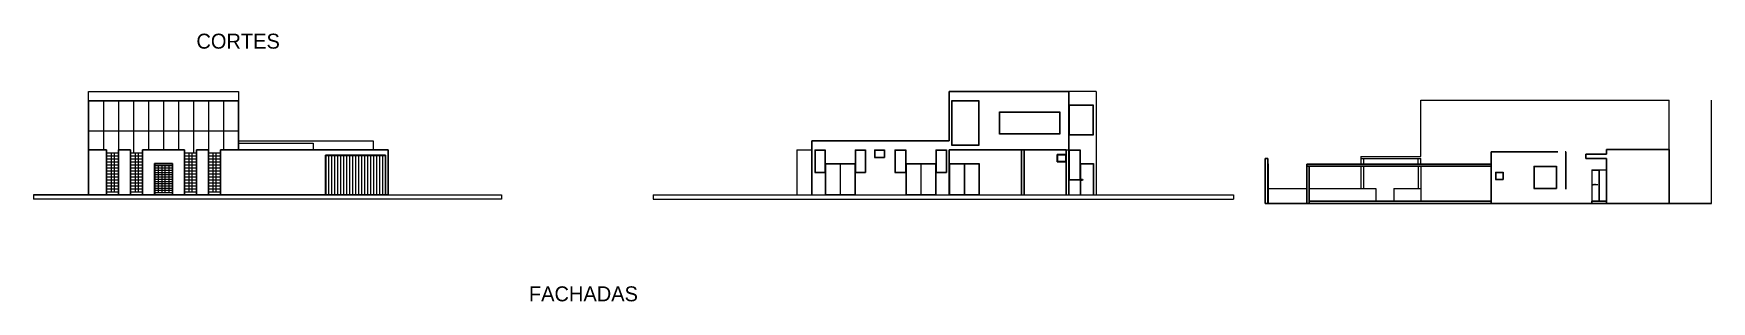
# Model space of a CAD drawing. Header units: millimetres. Extents: x 196 to 326, y -11 to 51.
# Drawn here: x 214.4 to 326.5, y -11.5 to 6.4 of the extents above; entities that cross this region are included whole.
import ezdxf

# ---------------------------------------------------------------- set-up
doc = ezdxf.new("R2010")
doc.units = ezdxf.units.MM
doc.header["$LTSCALE"] = 0.25

msp = doc.modelspace()

# ---------------------------------------------------------------- texts
for s, p in [('CORTES', (225.29, 5.41)), ('FACHADAS', (247.5, -11.48))]:
    msp.add_text(s, height=1).set_placement(p)
at = {"insert": (318.57, -3.59), "char_height": 0.05, "width": 0.475, "attachment_point": 1}
msp.add_mtext('{\\fBankGothic Md BT|b0|i0|c0|p34;ABRE}', dxfattribs=at)

# ---------------------------------------------------------------- linework, layer by layer
at = {"lineweight": 20}
for p, q in [((218.09, -1.36), (218.09, 2.54)), ((218.09, 2.54), (228.09, 2.54)), ((228.09, 2.54), (228.09, -1.36)), ((285.4, 2.54), (283.56, 2.54)), ((285.4, 2.54), (285.4, -4.36)), ((218.09, 1.94), (228.09, 1.94)), ((218.11, -1.36), (218.11, 1.92)), ((218.11, 1.92), (228.07, 1.92)), ((219.11, -1.36), (219.11, 1.92)), ((220.11, -1.36), (220.11, 1.92)), ((221.11, -1.56), (221.11, 1.92)), ((222.11, -1.36), (222.11, 1.92)), ((223.11, -1.36), (223.11, 1.92)), ((224.11, -1.36), (224.11, 1.92)), ((225.11, -1.56), (225.11, 1.92)), ((226.11, -1.56), (226.11, 1.92)), ((227.11, -1.36), (227.11, 1.92)), ((228.07, 1.92), (228.07, -1.36)), ((218.11, -0.08), (228.07, -0.08))]:
    msp.add_line(p, q, dxfattribs=at)
at = {"lineweight": 30}
for p, q in [((275.58, 2.54), (275.58, -0.76)), ((275.58, 2.54), (283.56, 2.54)), ((283.56, -1.36), (283.56, 2.54)), ((266.4, -0.76), (266.4, -4.36)), ((266.4, -0.76), (267.29, -0.76)), ((267.29, -0.76), (269.29, -0.76)), ((269.29, -0.76), (269.99, -0.76)), ((269.99, -0.76), (270.58, -0.76)), ((270.58, -0.76), (271.26, -0.76)), ((271.26, -0.76), (271.95, -0.76)), ((271.95, -0.76), (272.68, -0.76)), ((272.68, -0.76), (274.68, -0.76)), ((274.68, -0.76), (275.58, -0.76)), ((218.09, -4.36), (218.09, -1.36)), ((218.09, -1.36), (219.29, -1.36)), ((219.29, -1.36), (219.29, -4.36)), ((220.09, -1.36), (220.09, -4.36)), ((220.09, -1.36), (220.89, -1.36)), ((220.89, -1.36), (220.89, -4.36)), ((221.69, -1.36), (221.69, -4.36)), ((221.69, -1.36), (222.49, -1.36)), ((222.49, -1.36), (223.69, -1.36)), ((223.69, -1.36), (224.49, -1.36)), ((224.49, -1.36), (224.49, -4.36)), ((225.29, -1.36), (225.29, -4.36)), ((225.29, -1.36), (226.09, -1.36)), ((226.09, -1.36), (226.09, -4.36)), ((226.89, -1.36), (226.89, -4.36)), ((226.89, -1.36), (233.91, -1.36)), ((233.91, -1.36), (237.91, -1.36)), ((233.91, -1.71), (233.91, -4.36)), ((233.91, -1.71), (237.91, -1.71)), ((237.91, -1.36), (238.09, -1.36)), ((237.91, -1.71), (237.91, -4.36)), ((238.09, -1.36), (238.09, -4.36)), ((275.58, -1.36), (277.56, -1.36)), ((275.58, -4.36), (275.58, -1.36)), ((277.56, -1.36), (280.4, -1.36)), ((280.4, -1.36), (280.4, -4.36)), ((280.4, -1.36), (283.38, -1.36)), ((280.58, -1.36), (280.58, -4.36)), ((282.78, -1.66), (283.38, -1.66)), ((282.78, -1.66), (282.78, -2.16)), ((282.78, -2.16), (283.38, -2.16)), ((282.8, -1.68), (283.36, -1.68)), ((282.8, -1.68), (282.8, -2.14)), ((282.8, -2.14), (283.36, -2.14)), ((283.36, -1.68), (283.36, -2.14)), ((283.38, -1.36), (283.38, -4.36)), ((283.56, -1.36), (283.56, -3.36)), ((296.67, -4.94), (296.67, -1.94)), ((296.67, -1.94), (296.85, -1.94)), ((296.85, -1.94), (296.85, -4.94)), ((311.78, -1.49), (311.78, -4.94)), ((311.78, -1.49), (316.24, -1.49)), ((316.71, -1.49), (316.77, -1.49)), ((316.77, -1.49), (316.77, -3.99)), ((318.09, -1.64), (319.49, -1.64)), ((318.09, -1.64), (318.09, -1.94)), ((318.09, -1.94), (319.49, -1.94)), ((319.49, -1.34), (323.67, -1.34)), ((319.49, -1.34), (319.49, -1.64)), ((319.49, -1.94), (319.49, -4.94)), ((323.67, -1.34), (323.67, -4.94)), ((222.49, -2.26), (222.49, -4.36)), ((222.49, -2.26), (223.69, -2.26)), ((223.69, -2.26), (223.69, -4.36)), ((299.47, -2.32), (299.47, -4.94)), ((299.47, -2.32), (311.78, -2.32)), ((299.47, -2.44), (311.78, -2.44)), ((299.61, -2.44), (299.61, -4.94)), ((214.41, -4.36), (219.29, -4.36)), ((219.29, -4.36), (220.09, -4.36)), ((220.09, -4.36), (220.89, -4.36)), ((220.89, -4.36), (221.69, -4.36)), ((221.69, -4.36), (222.49, -4.36)), ((222.49, -4.36), (223.69, -4.36)), ((223.69, -4.36), (224.49, -4.36)), ((224.49, -4.36), (225.29, -4.36)), ((225.29, -4.36), (226.09, -4.36)), ((226.09, -4.36), (226.89, -4.36)), ((226.89, -4.36), (233.91, -4.36)), ((233.91, -4.36), (237.91, -4.36)), ((237.91, -4.36), (238.09, -4.36)), ((283.56, -3.36), (283.56, -4.36)), ((296.67, -4.94), (326.49, -4.94)), ((299.61, -4.79), (311.78, -4.79)), ((318.49, -4.79), (318.49, -4.94)), ((318.49, -4.79), (319.49, -4.79))]:
    msp.add_line(p, q, dxfattribs=at)
for p, q in [((307.07, 1.96), (323.67, 1.96)), ((307.07, -1.79), (307.07, 1.96)), ((323.67, -1.34), (323.67, 1.96)), ((326.49, -4.94), (326.49, 1.96)), ((228.09, -0.76), (237.09, -0.76)), ((228.09, -0.91), (233.09, -0.91)), ((233.09, -0.91), (233.09, -1.36)), ((237.09, -0.76), (237.09, -1.36)), ((283.58, -0.34), (284.32, -0.34)), ((219.29, -1.56), (220.09, -1.56)), ((219.29, -1.76), (220.09, -1.76)), ((219.29, -1.96), (220.09, -1.96)), ((219.29, -2.16), (220.09, -2.16)), ((219.59, -1.56), (219.59, -4.16)), ((219.79, -1.56), (219.79, -4.16)), ((220.89, -1.56), (221.69, -1.56)), ((220.89, -1.56), (221.69, -1.56)), ((220.89, -1.76), (221.69, -1.76)), ((220.89, -1.96), (221.69, -1.96)), ((220.89, -2.16), (221.69, -2.16)), ((221.19, -1.56), (221.19, -4.16)), ((221.39, -1.56), (221.39, -4.16)), ((224.49, -1.56), (225.29, -1.56)), ((224.49, -1.56), (225.29, -1.56)), ((224.49, -1.56), (225.29, -1.56)), ((224.49, -1.76), (225.29, -1.76)), ((224.49, -1.96), (225.29, -1.96)), ((224.49, -2.16), (225.29, -2.16)), ((224.79, -1.56), (224.79, -4.16)), ((224.99, -1.56), (224.99, -4.16)), ((226.09, -1.56), (226.89, -1.56)), ((226.09, -1.56), (226.89, -1.56)), ((226.09, -1.56), (226.89, -1.56)), ((226.09, -1.56), (226.89, -1.56)), ((226.09, -1.76), (226.89, -1.76)), ((226.09, -1.96), (226.89, -1.96)), ((226.09, -2.16), (226.89, -2.16)), ((226.39, -1.56), (226.39, -4.16)), ((226.59, -1.56), (226.59, -4.16)), ((233.93, -1.73), (233.93, -4.36)), ((233.93, -1.73), (237.89, -1.73)), ((234.11, -1.73), (234.11, -4.36)), ((234.31, -1.73), (234.31, -4.36)), ((234.51, -1.73), (234.51, -4.36)), ((234.71, -1.73), (234.71, -4.36)), ((234.91, -1.73), (234.91, -4.36)), ((235.11, -1.73), (235.11, -4.36)), ((235.31, -1.73), (235.31, -4.36)), ((235.51, -1.73), (235.51, -4.36)), ((235.71, -1.73), (235.71, -4.36)), ((235.91, -1.73), (235.91, -4.36)), ((236.11, -1.73), (236.11, -4.36)), ((236.31, -1.73), (236.31, -4.36)), ((236.51, -1.73), (236.51, -4.36)), ((236.71, -1.73), (236.71, -4.36)), ((236.91, -1.73), (236.91, -4.36)), ((237.11, -1.73), (237.11, -4.36)), ((237.31, -1.73), (237.31, -4.36)), ((237.51, -1.73), (237.51, -4.36)), ((237.71, -1.73), (237.71, -4.36)), ((237.89, -1.73), (237.89, -4.36)), ((265.4, -1.36), (265.4, -4.36)), ((265.4, -1.36), (266.4, -1.36)), ((266.59, -1.36), (266.59, -2.86)), ((266.59, -1.36), (267.29, -1.36)), ((266.61, -1.38), (266.61, -2.84)), ((266.61, -1.38), (267.27, -1.38)), ((267.27, -1.38), (267.27, -2.84)), ((267.29, -1.36), (267.29, -4.36)), ((269.29, -1.36), (269.29, -2.86)), ((269.29, -1.36), (269.99, -1.36)), ((269.31, -1.38), (269.31, -2.84)), ((269.31, -1.38), (269.97, -1.38)), ((269.97, -1.38), (269.97, -2.84)), ((269.99, -1.36), (269.99, -2.86)), ((270.58, -1.36), (270.58, -1.86)), ((270.58, -1.36), (271.26, -1.36)), ((270.58, -1.86), (271.26, -1.86)), ((270.6, -1.38), (271.24, -1.38)), ((270.6, -1.38), (270.6, -1.84)), ((270.6, -1.84), (271.24, -1.84)), ((271.24, -1.38), (271.24, -1.84)), ((271.26, -1.36), (271.26, -1.86)), ((271.95, -1.36), (271.95, -2.86)), ((271.95, -1.36), (272.68, -1.36)), ((271.95, -1.36), (271.95, -2.86)), ((271.97, -1.38), (271.97, -2.84)), ((271.97, -1.38), (272.66, -1.38)), ((272.66, -1.38), (272.66, -2.84)), ((272.68, -1.36), (272.68, -2.86)), ((274.68, -1.36), (275.4, -1.36)), ((274.68, -1.36), (274.68, -4.36)), ((274.7, -1.38), (274.7, -2.84)), ((274.7, -1.38), (275.38, -1.38)), ((275.38, -1.38), (275.38, -2.84)), ((275.4, -1.36), (275.4, -2.86)), ((283.38, -1.36), (283.56, -1.36)), ((283.56, -1.36), (284.32, -1.36)), ((283.58, -1.38), (284.3, -1.38)), ((283.58, -1.38), (283.58, -3.34)), ((284.3, -1.38), (284.3, -3.34)), ((284.32, -1.36), (284.32, -4.36)), ((303.07, -1.79), (307.07, -1.79)), ((303.07, -1.79), (303.07, -1.94)), ((303.07, -1.94), (307.07, -1.94)), ((303.07, -1.94), (303.07, -2.32)), ((303.25, -1.94), (303.25, -2.32)), ((306.89, -2.32), (306.89, -1.94)), ((307.07, -2.32), (307.07, -1.94)), ((219.29, -2.36), (220.09, -2.36)), ((219.29, -2.56), (220.09, -2.56)), ((219.29, -2.76), (220.09, -2.76)), ((219.29, -2.96), (220.09, -2.96)), ((219.29, -3.16), (220.09, -3.16)), ((220.89, -2.36), (221.69, -2.36)), ((220.89, -2.56), (221.69, -2.56)), ((220.89, -2.76), (221.69, -2.76)), ((220.89, -2.96), (221.69, -2.96)), ((220.89, -3.16), (221.69, -3.16)), ((222.51, -2.28), (222.51, -4.36)), ((222.51, -2.28), (223.67, -2.28)), ((222.51, -2.41), (223.67, -2.41)), ((222.51, -2.56), (223.67, -2.56)), ((222.51, -2.71), (223.67, -2.71)), ((222.51, -2.86), (223.67, -2.86)), ((222.51, -3.01), (223.67, -3.01)), ((222.51, -3.16), (223.67, -3.16)), ((222.51, -3.31), (223.67, -3.31)), ((222.74, -2.41), (222.74, -4.21)), ((222.99, -2.41), (222.99, -4.21)), ((223.19, -2.41), (223.19, -4.21)), ((223.44, -2.41), (223.44, -4.21)), ((223.67, -2.28), (223.67, -4.36)), ((224.49, -2.36), (225.29, -2.36)), ((224.49, -2.56), (225.29, -2.56)), ((224.49, -2.76), (225.29, -2.76)), ((224.49, -2.96), (225.29, -2.96)), ((224.49, -3.16), (225.29, -3.16)), ((226.09, -2.36), (226.89, -2.36)), ((226.09, -2.56), (226.89, -2.56)), ((226.09, -2.76), (226.89, -2.76)), ((226.09, -2.96), (226.89, -2.96)), ((226.09, -3.16), (226.89, -3.16)), ((266.59, -2.86), (267.29, -2.86)), ((266.61, -2.84), (267.27, -2.84)), ((267.29, -2.26), (269.29, -2.26)), ((267.31, -2.28), (268.28, -2.28)), ((267.31, -2.28), (267.31, -4.34)), ((268.28, -2.28), (268.28, -4.34)), ((268.3, -2.28), (268.3, -4.34)), ((268.3, -2.28), (269.27, -2.28)), ((269.27, -2.28), (269.27, -4.34)), ((269.29, -2.86), (269.99, -2.86)), ((269.29, -2.86), (269.99, -2.86)), ((269.29, -2.86), (269.29, -4.36)), ((269.31, -2.84), (269.97, -2.84)), ((271.95, -2.86), (272.65, -2.86)), ((271.95, -2.86), (272.68, -2.86)), ((271.97, -2.84), (272.66, -2.84)), ((272.68, -2.26), (274.68, -2.26)), ((272.68, -2.86), (272.68, -4.36)), ((272.7, -2.28), (273.67, -2.28)), ((272.7, -2.28), (272.7, -4.34)), ((273.67, -2.28), (273.67, -4.34)), ((273.69, -2.28), (273.69, -4.34)), ((273.69, -2.28), (274.66, -2.28)), ((274.66, -2.28), (274.66, -4.34)), ((274.68, -2.86), (275.4, -2.86)), ((274.68, -2.86), (275.38, -2.86)), ((274.68, -2.86), (275.4, -2.86)), ((274.7, -2.84), (275.38, -2.84)), ((275.58, -2.26), (277.58, -2.26)), ((275.6, -2.28), (276.57, -2.28)), ((275.6, -2.28), (275.6, -4.34)), ((276.57, -2.28), (276.57, -4.34)), ((276.59, -2.28), (276.59, -4.34)), ((276.59, -2.28), (277.56, -2.28)), ((277.56, -2.28), (277.56, -4.34)), ((277.58, -2.26), (277.58, -4.36)), ((283.58, -3.34), (284.3, -3.34)), ((284.32, -2.26), (285.22, -2.26)), ((284.34, -2.28), (285.2, -2.28)), ((284.34, -2.28), (284.34, -4.36)), ((285.2, -2.28), (285.2, -4.36)), ((285.22, -2.26), (285.22, -4.36)), ((296.85, -2.29), (296.89, -2.29)), ((296.89, -2.29), (296.89, -4.94)), ((303.07, -2.44), (303.07, -3.94)), ((303.25, -2.44), (303.25, -3.94)), ((306.89, -2.44), (306.89, -3.94)), ((307.07, -2.44), (307.07, -4.79)), ((312.07, -2.84), (312.57, -2.84)), ((312.07, -2.84), (312.07, -3.34)), ((312.07, -3.34), (312.57, -3.34)), ((312.09, -2.86), (312.55, -2.86)), ((312.09, -2.86), (312.09, -3.32)), ((312.09, -3.32), (312.55, -3.32)), ((312.55, -2.86), (312.55, -3.32)), ((312.57, -2.84), (312.57, -3.34)), ((314.63, -2.44), (314.63, -3.94)), ((314.63, -2.44), (316.13, -2.44)), ((314.65, -2.46), (314.65, -3.92)), ((314.65, -2.46), (316.11, -2.46)), ((316.11, -2.46), (316.11, -3.92)), ((316.13, -2.44), (316.13, -3.94)), ((318.49, -2.69), (318.49, -4.79)), ((318.49, -2.69), (319.49, -2.69)), ((318.49, -2.71), (318.97, -2.71)), ((318.97, -2.71), (318.97, -4.76)), ((318.99, -2.69), (318.99, -4.79)), ((214.41, -4.36), (214.41, -4.66)), ((219.29, -3.36), (220.09, -3.36)), ((219.29, -3.56), (220.09, -3.56)), ((219.29, -3.76), (220.09, -3.76)), ((219.29, -3.96), (220.09, -3.96)), ((219.29, -4.16), (220.09, -4.16)), ((220.89, -3.36), (221.69, -3.36)), ((220.89, -3.56), (221.69, -3.56)), ((220.89, -3.76), (221.69, -3.76)), ((220.89, -3.96), (221.69, -3.96)), ((220.89, -4.16), (221.69, -4.16)), ((222.51, -3.46), (223.67, -3.46)), ((222.51, -3.61), (223.67, -3.61)), ((222.51, -3.76), (223.67, -3.76)), ((222.51, -3.91), (223.67, -3.91)), ((222.51, -4.06), (223.67, -4.06)), ((222.51, -4.21), (223.67, -4.21)), ((224.49, -3.36), (225.29, -3.36)), ((224.49, -3.56), (225.29, -3.56)), ((224.49, -3.76), (225.29, -3.76)), ((224.49, -3.96), (225.29, -3.96)), ((224.49, -4.16), (225.29, -4.16)), ((226.09, -3.36), (226.89, -3.36)), ((226.09, -3.56), (226.89, -3.56)), ((226.09, -3.76), (226.89, -3.76)), ((226.09, -3.96), (226.89, -3.96)), ((226.09, -4.16), (226.89, -4.16)), ((238.09, -4.36), (245.67, -4.36)), ((245.67, -4.36), (245.67, -4.66)), ((255.79, -4.36), (266.4, -4.36)), ((255.79, -4.36), (255.79, -4.66)), ((266.4, -4.36), (266.59, -4.36)), ((266.59, -4.36), (267.29, -4.36)), ((267.29, -4.36), (269.29, -4.36)), ((267.31, -4.34), (268.28, -4.34)), ((268.3, -4.34), (269.27, -4.34)), ((269.29, -4.36), (269.99, -4.36)), ((269.99, -4.36), (270.58, -4.36)), ((270.58, -4.36), (271.26, -4.36)), ((271.26, -4.36), (271.95, -4.36)), ((271.95, -4.36), (272.68, -4.36)), ((272.68, -4.36), (274.68, -4.36)), ((272.7, -4.34), (273.67, -4.34)), ((273.69, -4.34), (274.66, -4.34)), ((274.68, -4.36), (275.4, -4.36)), ((275.4, -4.36), (275.58, -4.36)), ((275.58, -4.36), (277.58, -4.36)), ((275.6, -4.34), (276.57, -4.34)), ((276.59, -4.34), (277.56, -4.34)), ((277.58, -4.36), (280.4, -4.36)), ((280.4, -4.36), (280.58, -4.36)), ((280.58, -4.36), (283.38, -4.36)), ((283.38, -4.36), (283.56, -4.36)), ((283.56, -3.36), (284.32, -3.36)), ((283.56, -4.36), (284.32, -4.36)), ((284.32, -4.36), (294.57, -4.36)), ((294.57, -4.36), (294.57, -4.66)), ((296.89, -3.94), (299.47, -3.94)), ((299.61, -3.94), (304.07, -3.94)), ((304.07, -3.94), (304.07, -3.94)), ((304.07, -3.94), (304.07, -4.79)), ((305.27, -3.94), (307.07, -3.94)), ((305.27, -3.94), (305.27, -4.79)), ((314.63, -3.94), (316.13, -3.94)), ((314.65, -3.92), (316.11, -3.92)), ((318.49, -3.69), (318.55, -3.64)), ((318.49, -3.69), (318.55, -3.75)), ((318.91, -3.69), (318.49, -3.69)), ((245.67, -4.66), (214.41, -4.66)), ((255.79, -4.66), (294.57, -4.66)), ((318.49, -4.76), (318.97, -4.76)), ((318.49, -4.94), (319.49, -4.94))]:
    msp.add_line(p, q)
for points in [[(277.56, 1.94), (277.56, -1.06), (275.76, -1.06), (275.76, 1.94)], [(277.54, 1.92), (277.54, -1.04), (275.78, -1.04), (275.78, 1.92)], [(278.94, -0.31), (278.94, 1.19), (282.96, 1.19), (282.96, -0.31)], [(278.96, -0.29), (278.96, 1.17), (282.94, 1.17), (282.94, -0.29)]]:
    msp.add_lwpolyline(points, close=True)
for points in [[(284.32, -0.36), (283.56, -0.36), (285.22, -0.36), (285.22, 1.64), (283.56, 1.64), (283.56, -0.36)], [(284.32, -0.34), (285.2, -0.34), (285.2, 1.62), (283.58, 1.62), (283.58, -0.34)]]:
    msp.add_lwpolyline(points)
msp.add_circle((284.44, -3.36), 0.05)

msp.set_redraw_order([(e.dxf.handle, doc.entitydb.next_handle()) for e in msp.query("TEXT MTEXT ATTDEF DIMENSION ARC_DIMENSION")])  # texts and dimensions are drawn at this point

doc.saveas('drawing.dxf')
